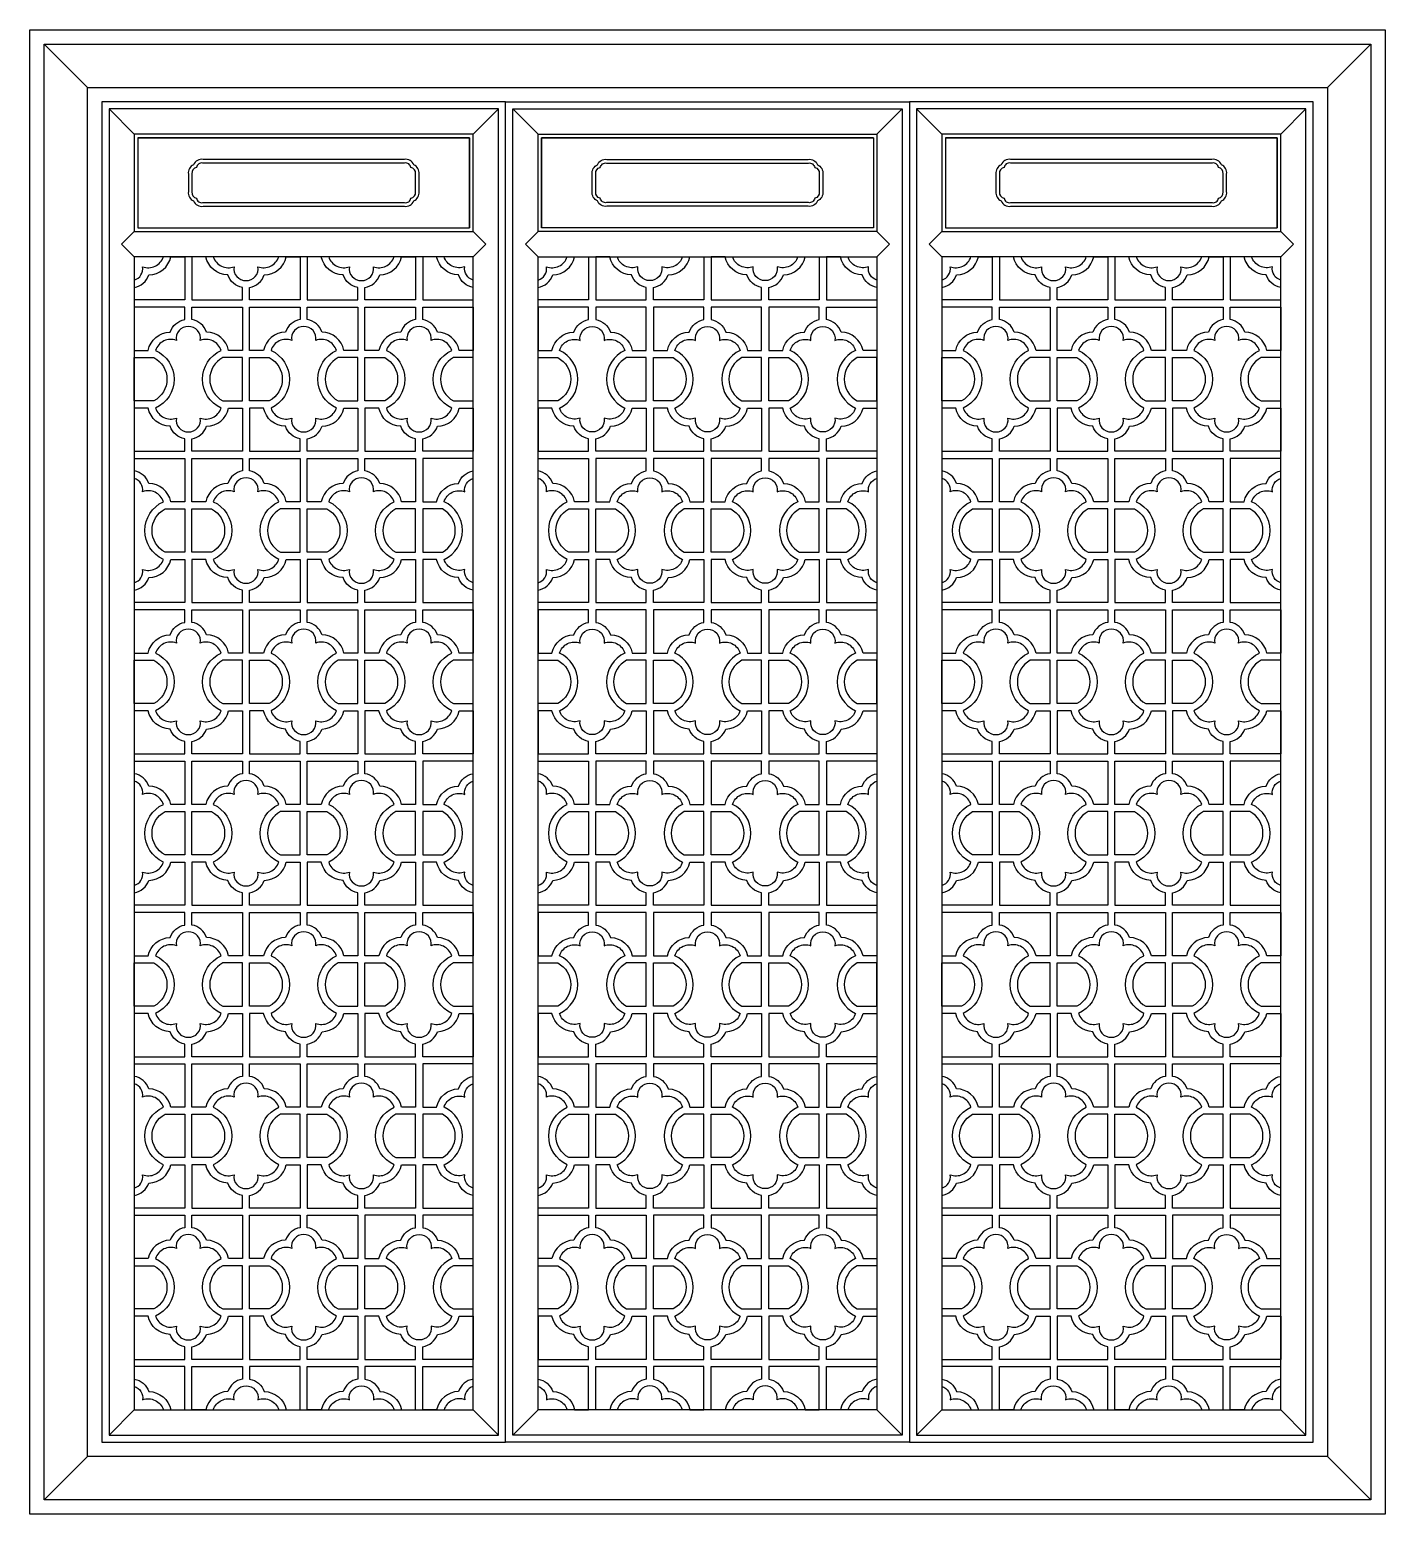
# Model space of a CAD drawing. Header units: metres. Extents: x 1060 to 2940, y 956 to 3016.
import ezdxf

# ---------------------------------------------------------------- set-up
doc = ezdxf.new("R2010")
doc.units = ezdxf.units.M
for name, color, linetype in [('3', 3, 'Continuous'), ('4', 4, 'Continuous'), ('7', 7, 'Continuous')]:
    doc.layers.add(name, color=color, linetype=linetype)

# ---------------------------------------------------------------- blocks, each defined once
blk = doc.blocks.new('窗-038')
at = {"layer": '3'}
for p, q in [((20, 2040), (80, 1980)), ((1860, 2040), (1800, 1980)), ((110, 1950), (145, 1915)), ((615, 1915), (650, 1950)), ((705, 1915), (670, 1950)), ((1210, 1950), (1175, 1915)), ((1230, 1950), (1265, 1915)), ((1735, 1915), (1770, 1950)), ((150, 1910), (150, 1785)), ((610, 1910), (610, 1785)), ((710, 1910), (710, 1785)), ((1170, 1910), (1170, 1785)), ((1270, 1910), (1270, 1785)), ((1730, 1910), (1730, 1785)), ((145, 1780), (127.5, 1762.5)), ((615, 1780), (632.5, 1762.5)), ((705, 1780), (687.5, 1762.5)), ((1175, 1780), (1192.5, 1762.5)), ((1265, 1780), (1247.5, 1762.5)), ((1735, 1780), (1752.5, 1762.5)), ((127.5, 1762.5), (145, 1745)), ((615, 1745), (632.5, 1762.5)), ((705, 1745), (687.5, 1762.5)), ((1192.5, 1762.5), (1175, 1745)), ((1247.5, 1762.5), (1265, 1745)), ((1735, 1745), (1752.5, 1762.5)), ((145, 145), (110, 110)), ((615, 145), (650, 110)), ((705, 145), (670, 110)), ((1175, 145), (1210, 110)), ((1265, 145), (1230, 110)), ((1735, 145), (1770, 110)), ((80, 80), (20, 20)), ((1800, 80), (1860, 20))]:
    blk.add_line(p, q, dxfattribs=at)
for points in [[(20, 2040), (1860, 2040), (1860, 20), (20, 20)], [(80, 1980), (1800, 1980), (1800, 80), (80, 80)]]:
    blk.add_lwpolyline(points, close=True, dxfattribs=at)
for points in [[(150, 1910), (150, 1785), (610, 1785), (610, 1910), (150, 1910), (610, 1910)], [(1170, 1910), (1170, 1785), (710, 1785), (710, 1910), (1170, 1910), (710, 1910)], [(1270, 1910), (1270, 1785), (1730, 1785), (1730, 1910), (1270, 1910), (1730, 1910)]]:
    blk.add_lwpolyline(points, dxfattribs=at)
for points in [[(240.38, 1815), (519.62, 1815, 0.34), (532.72, 1822.36, 0.32), (540, 1835.28), (540, 1859.72, 0.32), (532.72, 1872.64, 0.34), (519.62, 1880), (240.38, 1880, 0.34), (227.28, 1872.64, 0.32), (220, 1859.72), (220, 1835.28, 0.32), (227.28, 1822.36, 0.34)], [(240, 1820), (520, 1820, 0.42), (528.68, 1826.25, 0.4), (535, 1835), (535, 1860, 0.4), (528.68, 1868.75, 0.42), (520, 1875), (240, 1875, 0.42), (231.32, 1868.75, 0.4), (225, 1860), (225, 1835, 0.4), (231.32, 1826.25, 0.42)], [(1079.62, 1815), (800.38, 1815, -0.34), (787.28, 1822.36, -0.32), (780, 1835.28), (780, 1859.72, -0.32), (787.28, 1872.64, -0.34), (800.38, 1880), (1079.62, 1880, -0.34), (1092.72, 1872.64, -0.32), (1100, 1859.72), (1100, 1835.28, -0.32), (1092.72, 1822.36, -0.34)], [(1080, 1820), (800, 1820, -0.42), (791.32, 1826.25, -0.4), (785, 1835), (785, 1860, -0.4), (791.32, 1868.75, -0.42), (800, 1875), (1080, 1875, -0.42), (1088.68, 1868.75, -0.4), (1095, 1860), (1095, 1835, -0.4), (1088.68, 1826.25, -0.42)], [(1360.38, 1815), (1639.62, 1815, 0.34), (1652.72, 1822.36, 0.32), (1660, 1835.28), (1660, 1859.72, 0.32), (1652.72, 1872.64, 0.34), (1639.62, 1880), (1360.38, 1880, 0.34), (1347.28, 1872.64, 0.32), (1340, 1859.72), (1340, 1835.28, 0.32), (1347.28, 1822.36, 0.34)], [(1360, 1820), (1640, 1820, 0.42), (1648.68, 1826.25, 0.4), (1655, 1835), (1655, 1860, 0.4), (1648.68, 1868.75, 0.42), (1640, 1875), (1360, 1875, 0.42), (1351.32, 1868.75, 0.4), (1345, 1860), (1345, 1835, 0.4), (1351.32, 1826.25, 0.42)], [(295, 1685), (295, 1702.33, -0.27), (274.61, 1719.66, -0.35), (244.32, 1745), (225, 1745), (225, 1685)], [(305, 1685), (305, 1702.33, 0.27), (325.38, 1719.66, 0.35), (355.68, 1745), (375, 1745), (375, 1685)], [(455, 1685), (455, 1702.33, -0.27), (434.61, 1719.66, -0.35), (404.32, 1745), (385, 1745), (385, 1685)], [(465, 1685), (465, 1702.33, 0.27), (485.38, 1719.66, 0.35), (515.68, 1745), (535, 1745), (535, 1685)], [(855, 1685), (855, 1702.33, -0.27), (834.61, 1719.66, -0.35), (804.32, 1745), (785, 1745), (785, 1685)], [(865, 1685), (865, 1702.33, 0.27), (885.38, 1719.66, 0.35), (915.68, 1745), (935, 1745), (935, 1685)], [(1015, 1685), (1015, 1702.33, -0.27), (994.61, 1719.66, -0.35), (964.32, 1745), (945, 1745), (945, 1685)], [(1025, 1685), (1025, 1702.33, 0.27), (1045.38, 1719.66, 0.35), (1075.68, 1745), (1095, 1745), (1095, 1685)], [(1415, 1685), (1415, 1702.33, -0.27), (1394.61, 1719.66, -0.35), (1364.32, 1745), (1345, 1745), (1345, 1685)], [(1425, 1685), (1425, 1702.33, 0.27), (1445.38, 1719.66, 0.35), (1475.68, 1745), (1495, 1745), (1495, 1685)], [(1575, 1685), (1575, 1702.33, -0.27), (1554.61, 1719.66, -0.35), (1524.32, 1745), (1505, 1745), (1505, 1685)], [(1585, 1685), (1585, 1702.33, 0.27), (1605.38, 1719.66, 0.35), (1635.68, 1745), (1655, 1745), (1655, 1685)], [(215, 1675), (145, 1675), (145, 1615), (164.32, 1615, -0.35), (194.61, 1640.34, -0.27), (215, 1657.67)], [(225, 1675), (295, 1675), (295, 1615), (275.68, 1615, 0.35), (245.38, 1640.34, 0.27), (225, 1657.67)], [(305, 1675), (375, 1675), (375, 1657.67, 0.27), (354.61, 1640.34, 0.35), (324.32, 1615), (305, 1615)], [(385, 1675), (455, 1675), (455, 1615), (435.68, 1615, 0.35), (405.38, 1640.34, 0.27), (385, 1657.67)], [(465, 1675), (535, 1675), (535, 1657.67, 0.27), (514.61, 1640.34, 0.35), (484.32, 1615), (465, 1615)], [(545, 1675), (615, 1675), (615, 1615), (595.68, 1615, 0.35), (565.38, 1640.34, 0.27), (545, 1657.67)], [(775, 1675), (705, 1675), (705, 1615), (724.32, 1615, -0.35), (754.61, 1640.34, -0.27), (775, 1657.67)], [(855, 1675), (785, 1675), (785, 1657.67, -0.27), (805.38, 1640.34, -0.35), (835.68, 1615), (855, 1615)], [(935, 1675), (865, 1675), (865, 1615), (884.32, 1615, -0.35), (914.61, 1640.34, -0.27), (935, 1657.67)], [(1015, 1675), (945, 1675), (945, 1657.67, -0.27), (965.38, 1640.34, -0.35), (995.68, 1615), (1015, 1615)], [(1095, 1675), (1025, 1675), (1025, 1615), (1044.32, 1615, -0.35), (1074.61, 1640.34, -0.27), (1095, 1657.67)], [(1105, 1675), (1175, 1675), (1175, 1615), (1155.68, 1615, 0.35), (1125.38, 1640.34, 0.27), (1105, 1657.67)], [(1335, 1675), (1265, 1675), (1265, 1615), (1284.32, 1615, -0.35), (1314.61, 1640.34, -0.27), (1335, 1657.67)], [(1345, 1675), (1415, 1675), (1415, 1615), (1395.68, 1615, 0.35), (1365.38, 1640.34, 0.27), (1345, 1657.67)], [(1425, 1675), (1495, 1675), (1495, 1657.67, 0.27), (1474.61, 1640.34, 0.35), (1444.32, 1615), (1425, 1615)], [(1505, 1675), (1575, 1675), (1575, 1615), (1555.68, 1615, 0.35), (1525.38, 1640.34, 0.27), (1505, 1657.67)], [(1585, 1675), (1655, 1675), (1655, 1657.67, 0.27), (1634.61, 1640.34, 0.35), (1604.32, 1615), (1585, 1615)], [(1665, 1675), (1735, 1675), (1735, 1615), (1715.68, 1615, 0.35), (1685.38, 1640.34, 0.27), (1665, 1657.67)], [(220, 1648.05, 0.48), (203.41, 1628.92, 0.43), (174.65, 1615, -0.64), (174.65, 1535, 0.43), (203.41, 1521.08, 0.48), (220, 1501.95, 0.48), (236.59, 1521.08, 0.43), (265.35, 1535, -0.64), (265.35, 1615, 0.43), (236.59, 1628.92, 0.48)], [(380, 1648.05, 0.48), (363.41, 1628.92, 0.43), (334.65, 1615, -0.64), (334.65, 1535, 0.43), (363.41, 1521.08, 0.48), (380, 1501.95, 0.48), (396.59, 1521.08, 0.43), (425.35, 1535, -0.64), (425.35, 1615, 0.43), (396.59, 1628.92, 0.48)], [(540, 1648.05, 0.48), (523.41, 1628.92, 0.43), (494.65, 1615, -0.64), (494.65, 1535, 0.43), (523.41, 1521.08, 0.48), (540, 1501.95, 0.48), (556.59, 1521.08, 0.43), (585.35, 1535, -0.64), (585.35, 1615, 0.43), (556.59, 1628.92, 0.48)], [(780, 1648.05, -0.48), (796.59, 1628.92, -0.43), (825.35, 1615, 0.64), (825.35, 1535, -0.43), (796.59, 1521.08, -0.48), (780, 1501.95, -0.48), (763.41, 1521.08, -0.43), (734.65, 1535, 0.64), (734.65, 1615, -0.43), (763.41, 1628.92, -0.48)], [(940, 1648.05, -0.48), (956.59, 1628.92, -0.43), (985.35, 1615, 0.64), (985.35, 1535, -0.43), (956.59, 1521.08, -0.48), (940, 1501.95, -0.48), (923.41, 1521.08, -0.43), (894.65, 1535, 0.64), (894.65, 1615, -0.43), (923.41, 1628.92, -0.48)], [(1100, 1648.05, -0.48), (1116.59, 1628.92, -0.43), (1145.35, 1615, 0.64), (1145.35, 1535, -0.43), (1116.59, 1521.08, -0.48), (1100, 1501.95, -0.48), (1083.41, 1521.08, -0.43), (1054.65, 1535, 0.64), (1054.65, 1615, -0.43), (1083.41, 1628.92, -0.48)], [(1340, 1648.05, 0.48), (1323.41, 1628.92, 0.43), (1294.65, 1615, -0.64), (1294.65, 1535, 0.43), (1323.41, 1521.08, 0.48), (1340, 1501.95, 0.48), (1356.59, 1521.08, 0.43), (1385.35, 1535, -0.64), (1385.35, 1615, 0.43), (1356.59, 1628.92, 0.48)], [(1500, 1648.05, 0.48), (1483.41, 1628.92, 0.43), (1454.65, 1615, -0.64), (1454.65, 1535, 0.43), (1483.41, 1521.08, 0.48), (1500, 1501.95, 0.48), (1516.59, 1521.08, 0.43), (1545.35, 1535, -0.64), (1545.35, 1615, 0.43), (1516.59, 1628.92, 0.48)], [(1660, 1648.05, 0.48), (1643.41, 1628.92, 0.43), (1614.65, 1615, -0.64), (1614.65, 1535, 0.43), (1643.41, 1521.08, 0.48), (1660, 1501.95, 0.48), (1676.59, 1521.08, 0.43), (1705.35, 1535, -0.64), (1705.35, 1615, 0.43), (1676.59, 1628.92, 0.48)], [(145, 1605), (172.28, 1605, -0.6), (172.28, 1545), (145, 1545)], [(295, 1605), (267.71, 1605, 0.6), (267.71, 1545), (295, 1545)], [(305, 1605), (332.28, 1605, -0.6), (332.28, 1545), (305, 1545)], [(455, 1605), (427.71, 1605, 0.6), (427.71, 1545), (455, 1545)], [(465, 1605), (492.28, 1605, -0.6), (492.28, 1545), (465, 1545)], [(615, 1605), (587.71, 1605, 0.6), (587.71, 1545), (615, 1545)], [(705, 1605), (732.28, 1605, -0.6), (732.28, 1545), (705, 1545)], [(855, 1605), (827.71, 1605, 0.6), (827.71, 1545), (855, 1545)], [(865, 1605), (892.28, 1605, -0.6), (892.28, 1545), (865, 1545)], [(1015, 1605), (987.71, 1605, 0.6), (987.71, 1545), (1015, 1545)], [(1025, 1605), (1052.28, 1605, -0.6), (1052.28, 1545), (1025, 1545)], [(1175, 1605), (1147.71, 1605, 0.6), (1147.71, 1545), (1175, 1545)], [(1265, 1605), (1292.28, 1605, -0.6), (1292.28, 1545), (1265, 1545)], [(1415, 1605), (1387.71, 1605, 0.6), (1387.71, 1545), (1415, 1545)], [(1425, 1605), (1452.28, 1605, -0.6), (1452.28, 1545), (1425, 1545)], [(1575, 1605), (1547.71, 1605, 0.6), (1547.71, 1545), (1575, 1545)], [(1585, 1605), (1612.28, 1605, -0.6), (1612.28, 1545), (1585, 1545)], [(1735, 1605), (1707.71, 1605, 0.6), (1707.71, 1545), (1735, 1545)], [(215, 1475), (215, 1492.33, -0.27), (194.61, 1509.66, -0.35), (164.32, 1535), (145, 1535), (145, 1475)], [(225, 1475), (225, 1492.33, 0.27), (245.38, 1509.66, 0.35), (275.68, 1535), (295, 1535), (295, 1475)], [(375, 1475), (375, 1492.33, -0.27), (354.61, 1509.66, -0.35), (324.32, 1535), (305, 1535), (305, 1475)], [(385, 1475), (385, 1492.33, 0.27), (405.38, 1509.66, 0.35), (435.68, 1535), (455, 1535), (455, 1475)], [(535, 1475), (535, 1492.33, -0.27), (514.61, 1509.66, -0.35), (484.32, 1535), (465, 1535), (465, 1475)], [(545, 1475), (545, 1492.33, 0.27), (565.38, 1509.66, 0.35), (595.68, 1535), (615, 1535), (615, 1475)], [(775, 1475), (775, 1492.33, -0.27), (754.61, 1509.66, -0.35), (724.32, 1535), (705, 1535), (705, 1475)], [(785, 1475), (785, 1492.33, 0.27), (805.38, 1509.66, 0.35), (835.68, 1535), (855, 1535), (855, 1475)], [(935, 1475), (935, 1492.33, -0.27), (914.61, 1509.66, -0.35), (884.32, 1535), (865, 1535), (865, 1475)], [(945, 1475), (945, 1492.33, 0.27), (965.38, 1509.66, 0.35), (995.68, 1535), (1015, 1535), (1015, 1475)], [(1095, 1475), (1095, 1492.33, -0.27), (1074.61, 1509.66, -0.35), (1044.32, 1535), (1025, 1535), (1025, 1475)], [(1105, 1475), (1105, 1492.33, 0.27), (1125.38, 1509.66, 0.35), (1155.68, 1535), (1175, 1535), (1175, 1475)], [(1335, 1475), (1335, 1492.33, -0.27), (1314.61, 1509.66, -0.35), (1284.32, 1535), (1265, 1535), (1265, 1475)], [(1345, 1475), (1345, 1492.33, 0.27), (1365.38, 1509.66, 0.35), (1395.68, 1535), (1415, 1535), (1415, 1475)], [(1495, 1475), (1495, 1492.33, -0.27), (1474.61, 1509.66, -0.35), (1444.32, 1535), (1425, 1535), (1425, 1475)], [(1505, 1475), (1505, 1492.33, 0.27), (1525.38, 1509.66, 0.35), (1555.68, 1535), (1575, 1535), (1575, 1475)], [(1655, 1475), (1655, 1492.33, -0.27), (1634.61, 1509.66, -0.35), (1604.32, 1535), (1585, 1535), (1585, 1475)], [(1665, 1475), (1665, 1492.33, 0.27), (1685.38, 1509.66, 0.35), (1715.68, 1535), (1735, 1535), (1735, 1475)], [(225, 1465), (295, 1465), (295, 1447.67, 0.27), (274.61, 1430.34, 0.35), (244.32, 1405), (225, 1405)], [(305, 1465), (375, 1465), (375, 1405), (355.68, 1405, 0.35), (325.38, 1430.34, 0.27), (305, 1447.67)], [(385, 1465), (455, 1465), (455, 1447.67, 0.27), (434.61, 1430.34, 0.35), (404.32, 1405), (385, 1405)], [(465, 1465), (535, 1465), (535, 1405), (515.68, 1405, 0.35), (485.38, 1430.34, 0.27), (465, 1447.67)], [(855, 1465), (785, 1465), (785, 1405), (804.32, 1405, -0.35), (834.61, 1430.34, -0.27), (855, 1447.67)], [(935, 1465), (865, 1465), (865, 1447.67, -0.27), (885.38, 1430.34, -0.35), (915.68, 1405), (935, 1405)], [(1015, 1465), (945, 1465), (945, 1405), (964.32, 1405, -0.35), (994.61, 1430.34, -0.27), (1015, 1447.67)], [(1095, 1465), (1025, 1465), (1025, 1447.67, -0.27), (1045.38, 1430.34, -0.35), (1075.68, 1405), (1095, 1405)], [(1345, 1465), (1415, 1465), (1415, 1447.67, 0.27), (1394.61, 1430.34, 0.35), (1364.32, 1405), (1345, 1405)], [(1425, 1465), (1495, 1465), (1495, 1405), (1475.68, 1405, 0.35), (1445.38, 1430.34, 0.27), (1425, 1447.67)], [(1505, 1465), (1575, 1465), (1575, 1447.67, 0.27), (1554.61, 1430.34, 0.35), (1524.32, 1405), (1505, 1405)], [(1585, 1465), (1655, 1465), (1655, 1405), (1635.68, 1405, 0.35), (1605.38, 1430.34, 0.27), (1585, 1447.67)], [(300, 1438.05, 0.48), (283.41, 1418.92, 0.43), (254.65, 1405, -0.64), (254.65, 1325, 0.43), (283.41, 1311.08, 0.48), (300, 1291.95, 0.48), (316.59, 1311.08, 0.43), (345.35, 1325, -0.64), (345.35, 1405, 0.43), (316.59, 1418.92, 0.48)], [(460, 1438.05, 0.48), (443.41, 1418.92, 0.43), (414.65, 1405, -0.64), (414.65, 1325, 0.43), (443.41, 1311.08, 0.48), (460, 1291.95, 0.48), (476.59, 1311.08, 0.43), (505.35, 1325, -0.64), (505.35, 1405, 0.43), (476.59, 1418.92, 0.48)], [(860, 1438.05, -0.48), (876.59, 1418.92, -0.43), (905.35, 1405, 0.64), (905.35, 1325, -0.43), (876.59, 1311.08, -0.48), (860, 1291.95, -0.48), (843.41, 1311.08, -0.43), (814.65, 1325, 0.64), (814.65, 1405, -0.43), (843.41, 1418.92, -0.48)], [(1020, 1438.05, -0.48), (1036.59, 1418.92, -0.43), (1065.35, 1405, 0.64), (1065.35, 1325, -0.43), (1036.59, 1311.08, -0.48), (1020, 1291.95, -0.48), (1003.41, 1311.08, -0.43), (974.65, 1325, 0.64), (974.65, 1405, -0.43), (1003.41, 1418.92, -0.48)], [(1420, 1438.05, 0.48), (1403.41, 1418.92, 0.43), (1374.65, 1405, -0.64), (1374.65, 1325, 0.43), (1403.41, 1311.08, 0.48), (1420, 1291.95, 0.48), (1436.59, 1311.08, 0.43), (1465.35, 1325, -0.64), (1465.35, 1405, 0.43), (1436.59, 1418.92, 0.48)], [(1580, 1438.05, 0.48), (1563.41, 1418.92, 0.43), (1534.65, 1405, -0.64), (1534.65, 1325, 0.43), (1563.41, 1311.08, 0.48), (1580, 1291.95, 0.48), (1596.59, 1311.08, 0.43), (1625.35, 1325, -0.64), (1625.35, 1405, 0.43), (1596.59, 1418.92, 0.48)], [(187.71, 1335, -0.6), (187.71, 1395), (215, 1395), (215, 1335)], [(225, 1395), (252.28, 1395, -0.6), (252.28, 1335), (225, 1335)], [(375, 1395), (347.71, 1395, 0.6), (347.71, 1335), (375, 1335)], [(385, 1395), (412.28, 1395, -0.6), (412.28, 1335), (385, 1335)], [(535, 1395), (507.71, 1395, 0.6), (507.71, 1335), (535, 1335)], [(572.28, 1335, 0.6), (572.28, 1395), (545, 1395), (545, 1335)], [(747.71, 1335, -0.6), (747.71, 1395), (775, 1395), (775, 1335)], [(785, 1395), (812.28, 1395, -0.6), (812.28, 1335), (785, 1335)], [(935, 1395), (907.71, 1395, 0.6), (907.71, 1335), (935, 1335)], [(945, 1395), (972.28, 1395, -0.6), (972.28, 1335), (945, 1335)], [(1095, 1395), (1067.71, 1395, 0.6), (1067.71, 1335), (1095, 1335)], [(1132.28, 1335, 0.6), (1132.28, 1395), (1105, 1395), (1105, 1335)], [(1307.71, 1335, -0.6), (1307.71, 1395), (1335, 1395), (1335, 1335)], [(1345, 1395), (1372.28, 1395, -0.6), (1372.28, 1335), (1345, 1335)], [(1495, 1395), (1467.71, 1395, 0.6), (1467.71, 1335), (1495, 1335)], [(1505, 1395), (1532.28, 1395, -0.6), (1532.28, 1335), (1505, 1335)], [(1655, 1395), (1627.71, 1395, 0.6), (1627.71, 1335), (1655, 1335)], [(1692.28, 1335, 0.6), (1692.28, 1395), (1665, 1395), (1665, 1335)], [(295, 1265), (295, 1282.33, -0.27), (274.61, 1299.66, -0.35), (244.32, 1325), (225, 1325), (225, 1265)], [(305, 1265), (305, 1282.33, 0.27), (325.38, 1299.66, 0.35), (355.68, 1325), (375, 1325), (375, 1265)], [(455, 1265), (455, 1282.33, -0.27), (434.61, 1299.66, -0.35), (404.32, 1325), (385, 1325), (385, 1265)], [(465, 1265), (465, 1282.33, 0.27), (485.38, 1299.66, 0.35), (515.68, 1325), (535, 1325), (535, 1265)], [(855, 1265), (855, 1282.33, -0.27), (834.61, 1299.66, -0.35), (804.32, 1325), (785, 1325), (785, 1265)], [(865, 1265), (865, 1282.33, 0.27), (885.38, 1299.66, 0.35), (915.68, 1325), (935, 1325), (935, 1265)], [(1015, 1265), (1015, 1282.33, -0.27), (994.61, 1299.66, -0.35), (964.32, 1325), (945, 1325), (945, 1265)], [(1025, 1265), (1025, 1282.33, 0.27), (1045.38, 1299.66, 0.35), (1075.68, 1325), (1095, 1325), (1095, 1265)], [(1415, 1265), (1415, 1282.33, -0.27), (1394.61, 1299.66, -0.35), (1364.32, 1325), (1345, 1325), (1345, 1265)], [(1425, 1265), (1425, 1282.33, 0.27), (1445.38, 1299.66, 0.35), (1475.68, 1325), (1495, 1325), (1495, 1265)], [(1575, 1265), (1575, 1282.33, -0.27), (1554.61, 1299.66, -0.35), (1524.32, 1325), (1505, 1325), (1505, 1265)], [(1585, 1265), (1585, 1282.33, 0.27), (1605.38, 1299.66, 0.35), (1635.68, 1325), (1655, 1325), (1655, 1265)], [(215, 1255), (145, 1255), (145, 1195), (164.32, 1195, -0.35), (194.61, 1220.34, -0.27), (215, 1237.67)], [(225, 1255), (295, 1255), (295, 1195), (275.68, 1195, 0.35), (245.38, 1220.34, 0.27), (225, 1237.67)], [(305, 1255), (375, 1255), (375, 1237.67, 0.27), (354.61, 1220.34, 0.35), (324.32, 1195), (305, 1195)], [(385, 1255), (455, 1255), (455, 1195), (435.68, 1195, 0.35), (405.38, 1220.34, 0.27), (385, 1237.67)], [(465, 1255), (535, 1255), (535, 1237.67, 0.27), (514.61, 1220.34, 0.35), (484.32, 1195), (465, 1195)], [(545, 1255), (615, 1255), (615, 1195), (595.68, 1195, 0.35), (565.38, 1220.34, 0.27), (545, 1237.67)], [(775, 1255), (705, 1255), (705, 1195), (724.32, 1195, -0.35), (754.61, 1220.34, -0.27), (775, 1237.67)], [(855, 1255), (785, 1255), (785, 1237.67, -0.27), (805.38, 1220.34, -0.35), (835.68, 1195), (855, 1195)], [(935, 1255), (865, 1255), (865, 1195), (884.32, 1195, -0.35), (914.61, 1220.34, -0.27), (935, 1237.67)], [(1015, 1255), (945, 1255), (945, 1237.67, -0.27), (965.38, 1220.34, -0.35), (995.68, 1195), (1015, 1195)], [(1095, 1255), (1025, 1255), (1025, 1195), (1044.32, 1195, -0.35), (1074.61, 1220.34, -0.27), (1095, 1237.67)], [(1105, 1255), (1175, 1255), (1175, 1195), (1155.68, 1195, 0.35), (1125.38, 1220.34, 0.27), (1105, 1237.67)], [(1335, 1255), (1265, 1255), (1265, 1195), (1284.32, 1195, -0.35), (1314.61, 1220.34, -0.27), (1335, 1237.67)], [(1345, 1255), (1415, 1255), (1415, 1195), (1395.68, 1195, 0.35), (1365.38, 1220.34, 0.27), (1345, 1237.67)], [(1425, 1255), (1495, 1255), (1495, 1237.67, 0.27), (1474.61, 1220.34, 0.35), (1444.32, 1195), (1425, 1195)], [(1505, 1255), (1575, 1255), (1575, 1195), (1555.68, 1195, 0.35), (1525.38, 1220.34, 0.27), (1505, 1237.67)], [(1585, 1255), (1655, 1255), (1655, 1237.67, 0.27), (1634.61, 1220.34, 0.35), (1604.32, 1195), (1585, 1195)], [(1665, 1255), (1735, 1255), (1735, 1195), (1715.68, 1195, 0.35), (1685.38, 1220.34, 0.27), (1665, 1237.67)], [(220, 1228.05, 0.48), (203.41, 1208.92, 0.43), (174.65, 1195, -0.64), (174.65, 1115, 0.43), (203.41, 1101.08, 0.48), (220, 1081.95, 0.48), (236.59, 1101.08, 0.43), (265.35, 1115, -0.64), (265.35, 1195, 0.43), (236.59, 1208.92, 0.48)], [(380, 1228.05, 0.48), (363.41, 1208.92, 0.43), (334.65, 1195, -0.64), (334.65, 1115, 0.43), (363.41, 1101.08, 0.48), (380, 1081.95, 0.48), (396.59, 1101.08, 0.43), (425.35, 1115, -0.64), (425.35, 1195, 0.43), (396.59, 1208.92, 0.48)], [(540, 1228.05, 0.48), (523.41, 1208.92, 0.43), (494.65, 1195, -0.64), (494.65, 1115, 0.43), (523.41, 1101.08, 0.48), (540, 1081.95, 0.48), (556.59, 1101.08, 0.43), (585.35, 1115, -0.64), (585.35, 1195, 0.43), (556.59, 1208.92, 0.48)], [(780, 1228.05, -0.48), (796.59, 1208.92, -0.43), (825.35, 1195, 0.64), (825.35, 1115, -0.43), (796.59, 1101.08, -0.48), (780, 1081.95, -0.48), (763.41, 1101.08, -0.43), (734.65, 1115, 0.64), (734.65, 1195, -0.43), (763.41, 1208.92, -0.48)], [(940, 1228.05, -0.48), (956.59, 1208.92, -0.43), (985.35, 1195, 0.64), (985.35, 1115, -0.43), (956.59, 1101.08, -0.48), (940, 1081.95, -0.48), (923.41, 1101.08, -0.43), (894.65, 1115, 0.64), (894.65, 1195, -0.43), (923.41, 1208.92, -0.48)], [(1100, 1228.05, -0.48), (1116.59, 1208.92, -0.43), (1145.35, 1195, 0.64), (1145.35, 1115, -0.43), (1116.59, 1101.08, -0.48), (1100, 1081.95, -0.48), (1083.41, 1101.08, -0.43), (1054.65, 1115, 0.64), (1054.65, 1195, -0.43), (1083.41, 1208.92, -0.48)], [(1340, 1228.05, 0.48), (1323.41, 1208.92, 0.43), (1294.65, 1195, -0.64), (1294.65, 1115, 0.43), (1323.41, 1101.08, 0.48), (1340, 1081.95, 0.48), (1356.59, 1101.08, 0.43), (1385.35, 1115, -0.64), (1385.35, 1195, 0.43), (1356.59, 1208.92, 0.48)], [(1500, 1228.05, 0.48), (1483.41, 1208.92, 0.43), (1454.65, 1195, -0.64), (1454.65, 1115, 0.43), (1483.41, 1101.08, 0.48), (1500, 1081.95, 0.48), (1516.59, 1101.08, 0.43), (1545.35, 1115, -0.64), (1545.35, 1195, 0.43), (1516.59, 1208.92, 0.48)], [(1660, 1228.05, 0.48), (1643.41, 1208.92, 0.43), (1614.65, 1195, -0.64), (1614.65, 1115, 0.43), (1643.41, 1101.08, 0.48), (1660, 1081.95, 0.48), (1676.59, 1101.08, 0.43), (1705.35, 1115, -0.64), (1705.35, 1195, 0.43), (1676.59, 1208.92, 0.48)], [(145, 1185), (172.28, 1185, -0.6), (172.28, 1125), (145, 1125)], [(295, 1185), (267.71, 1185, 0.6), (267.71, 1125), (295, 1125)], [(305, 1185), (332.28, 1185, -0.6), (332.28, 1125), (305, 1125)], [(455, 1185), (427.71, 1185, 0.6), (427.71, 1125), (455, 1125)], [(465, 1185), (492.28, 1185, -0.6), (492.28, 1125), (465, 1125)], [(615, 1185), (587.71, 1185, 0.6), (587.71, 1125), (615, 1125)], [(705, 1185), (732.28, 1185, -0.6), (732.28, 1125), (705, 1125)], [(855, 1185), (827.71, 1185, 0.6), (827.71, 1125), (855, 1125)], [(865, 1185), (892.28, 1185, -0.6), (892.28, 1125), (865, 1125)], [(1015, 1185), (987.71, 1185, 0.6), (987.71, 1125), (1015, 1125)], [(1025, 1185), (1052.28, 1185, -0.6), (1052.28, 1125), (1025, 1125)], [(1175, 1185), (1147.71, 1185, 0.6), (1147.71, 1125), (1175, 1125)], [(1265, 1185), (1292.28, 1185, -0.6), (1292.28, 1125), (1265, 1125)], [(1415, 1185), (1387.71, 1185, 0.6), (1387.71, 1125), (1415, 1125)], [(1425, 1185), (1452.28, 1185, -0.6), (1452.28, 1125), (1425, 1125)], [(1575, 1185), (1547.71, 1185, 0.6), (1547.71, 1125), (1575, 1125)], [(1585, 1185), (1612.28, 1185, -0.6), (1612.28, 1125), (1585, 1125)], [(1735, 1185), (1707.71, 1185, 0.6), (1707.71, 1125), (1735, 1125)], [(215, 1055), (215, 1072.33, -0.27), (194.61, 1089.66, -0.35), (164.32, 1115), (145, 1115), (145, 1055)], [(225, 1055), (225, 1072.33, 0.27), (245.38, 1089.66, 0.35), (275.68, 1115), (295, 1115), (295, 1055)], [(375, 1055), (375, 1072.33, -0.27), (354.61, 1089.66, -0.35), (324.32, 1115), (305, 1115), (305, 1055)], [(385, 1055), (385, 1072.33, 0.27), (405.38, 1089.66, 0.35), (435.68, 1115), (455, 1115), (455, 1055)], [(535, 1055), (535, 1072.33, -0.27), (514.61, 1089.66, -0.35), (484.32, 1115), (465, 1115), (465, 1055)], [(545, 1055), (545, 1072.33, 0.27), (565.38, 1089.66, 0.35), (595.68, 1115), (615, 1115), (615, 1055)], [(775, 1055), (775, 1072.33, -0.27), (754.61, 1089.66, -0.35), (724.32, 1115), (705, 1115), (705, 1055)], [(785, 1055), (785, 1072.33, 0.27), (805.38, 1089.66, 0.35), (835.68, 1115), (855, 1115), (855, 1055)], [(935, 1055), (935, 1072.33, -0.27), (914.61, 1089.66, -0.35), (884.32, 1115), (865, 1115), (865, 1055)], [(945, 1055), (945, 1072.33, 0.27), (965.38, 1089.66, 0.35), (995.68, 1115), (1015, 1115), (1015, 1055)], [(1095, 1055), (1095, 1072.33, -0.27), (1074.61, 1089.66, -0.35), (1044.32, 1115), (1025, 1115), (1025, 1055)], [(1105, 1055), (1105, 1072.33, 0.27), (1125.38, 1089.66, 0.35), (1155.68, 1115), (1175, 1115), (1175, 1055)], [(1335, 1055), (1335, 1072.33, -0.27), (1314.61, 1089.66, -0.35), (1284.32, 1115), (1265, 1115), (1265, 1055)], [(1345, 1055), (1345, 1072.33, 0.27), (1365.38, 1089.66, 0.35), (1395.68, 1115), (1415, 1115), (1415, 1055)], [(1495, 1055), (1495, 1072.33, -0.27), (1474.61, 1089.66, -0.35), (1444.32, 1115), (1425, 1115), (1425, 1055)], [(1505, 1055), (1505, 1072.33, 0.27), (1525.38, 1089.66, 0.35), (1555.68, 1115), (1575, 1115), (1575, 1055)], [(1655, 1055), (1655, 1072.33, -0.27), (1634.61, 1089.66, -0.35), (1604.32, 1115), (1585, 1115), (1585, 1055)], [(1665, 1055), (1665, 1072.33, 0.27), (1685.38, 1089.66, 0.35), (1715.68, 1115), (1735, 1115), (1735, 1055)], [(225, 1045), (295, 1045), (295, 1027.67, 0.27), (274.61, 1010.34, 0.35), (244.32, 985), (225, 985)], [(305, 1045), (375, 1045), (375, 985), (355.68, 985, 0.35), (325.38, 1010.34, 0.27), (305, 1027.67)], [(385, 1045), (455, 1045), (455, 1027.67, 0.27), (434.61, 1010.34, 0.35), (404.32, 985), (385, 985)], [(465, 1045), (535, 1045), (535, 985), (515.68, 985, 0.35), (485.38, 1010.34, 0.27), (465, 1027.67)], [(855, 1045), (785, 1045), (785, 985), (804.32, 985, -0.35), (834.61, 1010.34, -0.27), (855, 1027.67)], [(935, 1045), (865, 1045), (865, 1027.67, -0.27), (885.38, 1010.34, -0.35), (915.68, 985), (935, 985)], [(1015, 1045), (945, 1045), (945, 985), (964.32, 985, -0.35), (994.61, 1010.34, -0.27), (1015, 1027.67)], [(1095, 1045), (1025, 1045), (1025, 1027.67, -0.27), (1045.38, 1010.34, -0.35), (1075.68, 985), (1095, 985)], [(1345, 1045), (1415, 1045), (1415, 1027.67, 0.27), (1394.61, 1010.34, 0.35), (1364.32, 985), (1345, 985)], [(1425, 1045), (1495, 1045), (1495, 985), (1475.68, 985, 0.35), (1445.38, 1010.34, 0.27), (1425, 1027.67)], [(1505, 1045), (1575, 1045), (1575, 1027.67, 0.27), (1554.61, 1010.34, 0.35), (1524.32, 985), (1505, 985)], [(1585, 1045), (1655, 1045), (1655, 985), (1635.68, 985, 0.35), (1605.38, 1010.34, 0.27), (1585, 1027.67)], [(300, 1018.05, 0.48), (283.41, 998.92, 0.43), (254.65, 985, -0.64), (254.65, 905, 0.43), (283.41, 891.08, 0.48), (300, 871.95, 0.48), (316.59, 891.08, 0.43), (345.35, 905, -0.64), (345.35, 985, 0.43), (316.59, 998.92, 0.48)], [(460, 1018.05, 0.48), (443.41, 998.92, 0.43), (414.65, 985, -0.64), (414.65, 905, 0.43), (443.41, 891.08, 0.48), (460, 871.95, 0.48), (476.59, 891.08, 0.43), (505.35, 905, -0.64), (505.35, 985, 0.43), (476.59, 998.92, 0.48)], [(860, 1018.05, -0.48), (876.59, 998.92, -0.43), (905.35, 985, 0.64), (905.35, 905, -0.43), (876.59, 891.08, -0.48), (860, 871.95, -0.48), (843.41, 891.08, -0.43), (814.65, 905, 0.64), (814.65, 985, -0.43), (843.41, 998.92, -0.48)], [(1020, 1018.05, -0.48), (1036.59, 998.92, -0.43), (1065.35, 985, 0.64), (1065.35, 905, -0.43), (1036.59, 891.08, -0.48), (1020, 871.95, -0.48), (1003.41, 891.08, -0.43), (974.65, 905, 0.64), (974.65, 985, -0.43), (1003.41, 998.92, -0.48)], [(1420, 1018.05, 0.48), (1403.41, 998.92, 0.43), (1374.65, 985, -0.64), (1374.65, 905, 0.43), (1403.41, 891.08, 0.48), (1420, 871.95, 0.48), (1436.59, 891.08, 0.43), (1465.35, 905, -0.64), (1465.35, 985, 0.43), (1436.59, 998.92, 0.48)], [(1580, 1018.05, 0.48), (1563.41, 998.92, 0.43), (1534.65, 985, -0.64), (1534.65, 905, 0.43), (1563.41, 891.08, 0.48), (1580, 871.95, 0.48), (1596.59, 891.08, 0.43), (1625.35, 905, -0.64), (1625.35, 985, 0.43), (1596.59, 998.92, 0.48)], [(187.71, 915, -0.6), (187.71, 975), (215, 975), (215, 915)], [(225, 975), (252.28, 975, -0.6), (252.28, 915), (225, 915)], [(375, 975), (347.71, 975, 0.6), (347.71, 915), (375, 915)], [(385, 975), (412.28, 975, -0.6), (412.28, 915), (385, 915)], [(535, 975), (507.71, 975, 0.6), (507.71, 915), (535, 915)], [(572.28, 915, 0.6), (572.28, 975), (545, 975), (545, 915)], [(747.71, 915, -0.6), (747.71, 975), (775, 975), (775, 915)], [(785, 975), (812.28, 975, -0.6), (812.28, 915), (785, 915)], [(935, 975), (907.71, 975, 0.6), (907.71, 915), (935, 915)], [(945, 975), (972.28, 975, -0.6), (972.28, 915), (945, 915)], [(1095, 975), (1067.71, 975, 0.6), (1067.71, 915), (1095, 915)], [(1132.28, 915, 0.6), (1132.28, 975), (1105, 975), (1105, 915)], [(1307.71, 915, -0.6), (1307.71, 975), (1335, 975), (1335, 915)], [(1345, 975), (1372.28, 975, -0.6), (1372.28, 915), (1345, 915)], [(1495, 975), (1467.71, 975, 0.6), (1467.71, 915), (1495, 915)], [(1505, 975), (1532.28, 975, -0.6), (1532.28, 915), (1505, 915)], [(1655, 975), (1627.71, 975, 0.6), (1627.71, 915), (1655, 915)], [(1692.28, 915, 0.6), (1692.28, 975), (1665, 975), (1665, 915)], [(295, 845), (295, 862.33, -0.27), (274.61, 879.66, -0.35), (244.32, 905), (225, 905), (225, 845)], [(305, 845), (305, 862.33, 0.27), (325.38, 879.66, 0.35), (355.68, 905), (375, 905), (375, 845)], [(455, 845), (455, 862.33, -0.27), (434.61, 879.66, -0.35), (404.32, 905), (385, 905), (385, 845)], [(465, 845), (465, 862.33, 0.27), (485.38, 879.66, 0.35), (515.68, 905), (535, 905), (535, 845)], [(855, 845), (855, 862.33, -0.27), (834.61, 879.66, -0.35), (804.32, 905), (785, 905), (785, 845)], [(865, 845), (865, 862.33, 0.27), (885.38, 879.66, 0.35), (915.68, 905), (935, 905), (935, 845)], [(1015, 845), (1015, 862.33, -0.27), (994.61, 879.66, -0.35), (964.32, 905), (945, 905), (945, 845)], [(1025, 845), (1025, 862.33, 0.27), (1045.38, 879.66, 0.35), (1075.68, 905), (1095, 905), (1095, 845)], [(1415, 845), (1415, 862.33, -0.27), (1394.61, 879.66, -0.35), (1364.32, 905), (1345, 905), (1345, 845)], [(1425, 845), (1425, 862.33, 0.27), (1445.38, 879.66, 0.35), (1475.68, 905), (1495, 905), (1495, 845)], [(1575, 845), (1575, 862.33, -0.27), (1554.61, 879.66, -0.35), (1524.32, 905), (1505, 905), (1505, 845)], [(1585, 845), (1585, 862.33, 0.27), (1605.38, 879.66, 0.35), (1635.68, 905), (1655, 905), (1655, 845)], [(215, 835), (145, 835), (145, 775), (164.32, 775, -0.35), (194.61, 800.34, -0.27), (215, 817.67)], [(225, 835), (295, 835), (295, 775), (275.68, 775, 0.35), (245.38, 800.34, 0.27), (225, 817.67)], [(305, 835), (375, 835), (375, 817.67, 0.27), (354.61, 800.34, 0.35), (324.32, 775), (305, 775)], [(385, 835), (455, 835), (455, 775), (435.68, 775, 0.35), (405.38, 800.34, 0.27), (385, 817.67)], [(465, 835), (535, 835), (535, 817.67, 0.27), (514.61, 800.34, 0.35), (484.32, 775), (465, 775)], [(545, 835), (615, 835), (615, 775), (595.68, 775, 0.35), (565.38, 800.34, 0.27), (545, 817.67)], [(775, 835), (705, 835), (705, 775), (724.32, 775, -0.35), (754.61, 800.34, -0.27), (775, 817.67)], [(855, 835), (785, 835), (785, 817.67, -0.27), (805.38, 800.34, -0.35), (835.68, 775), (855, 775)], [(935, 835), (865, 835), (865, 775), (884.32, 775, -0.35), (914.61, 800.34, -0.27), (935, 817.67)], [(1015, 835), (945, 835), (945, 817.67, -0.27), (965.38, 800.34, -0.35), (995.68, 775), (1015, 775)], [(1095, 835), (1025, 835), (1025, 775), (1044.32, 775, -0.35), (1074.61, 800.34, -0.27), (1095, 817.67)], [(1105, 835), (1175, 835), (1175, 775), (1155.68, 775, 0.35), (1125.38, 800.34, 0.27), (1105, 817.67)], [(1335, 835), (1265, 835), (1265, 775), (1284.32, 775, -0.35), (1314.61, 800.34, -0.27), (1335, 817.67)], [(1345, 835), (1415, 835), (1415, 775), (1395.68, 775, 0.35), (1365.38, 800.34, 0.27), (1345, 817.67)], [(1425, 835), (1495, 835), (1495, 817.67, 0.27), (1474.61, 800.34, 0.35), (1444.32, 775), (1425, 775)], [(1505, 835), (1575, 835), (1575, 775), (1555.68, 775, 0.35), (1525.38, 800.34, 0.27), (1505, 817.67)], [(1585, 835), (1655, 835), (1655, 817.67, 0.27), (1634.61, 800.34, 0.35), (1604.32, 775), (1585, 775)], [(1665, 835), (1735, 835), (1735, 775), (1715.68, 775, 0.35), (1685.38, 800.34, 0.27), (1665, 817.67)], [(220, 808.05, 0.48), (203.41, 788.92, 0.43), (174.65, 775, -0.64), (174.65, 695, 0.43), (203.41, 681.08, 0.48), (220, 661.95, 0.48), (236.59, 681.08, 0.43), (265.35, 695, -0.64), (265.35, 775, 0.43), (236.59, 788.92, 0.48)], [(380, 808.05, 0.48), (363.41, 788.92, 0.43), (334.65, 775, -0.64), (334.65, 695, 0.43), (363.41, 681.08, 0.48), (380, 661.95, 0.48), (396.59, 681.08, 0.43), (425.35, 695, -0.64), (425.35, 775, 0.43), (396.59, 788.92, 0.48)], [(540, 808.05, 0.48), (523.41, 788.92, 0.43), (494.65, 775, -0.64), (494.65, 695, 0.43), (523.41, 681.08, 0.48), (540, 661.95, 0.48), (556.59, 681.08, 0.43), (585.35, 695, -0.64), (585.35, 775, 0.43), (556.59, 788.92, 0.48)], [(780, 808.05, -0.48), (796.59, 788.92, -0.43), (825.35, 775, 0.64), (825.35, 695, -0.43), (796.59, 681.08, -0.48), (780, 661.95, -0.48), (763.41, 681.08, -0.43), (734.65, 695, 0.64), (734.65, 775, -0.43), (763.41, 788.92, -0.48)], [(940, 808.05, -0.48), (956.59, 788.92, -0.43), (985.35, 775, 0.64), (985.35, 695, -0.43), (956.59, 681.08, -0.48), (940, 661.95, -0.48), (923.41, 681.08, -0.43), (894.65, 695, 0.64), (894.65, 775, -0.43), (923.41, 788.92, -0.48)], [(1100, 808.05, -0.48), (1116.59, 788.92, -0.43), (1145.35, 775, 0.64), (1145.35, 695, -0.43), (1116.59, 681.08, -0.48), (1100, 661.95, -0.48), (1083.41, 681.08, -0.43), (1054.65, 695, 0.64), (1054.65, 775, -0.43), (1083.41, 788.92, -0.48)], [(1340, 808.05, 0.48), (1323.41, 788.92, 0.43), (1294.65, 775, -0.64), (1294.65, 695, 0.43), (1323.41, 681.08, 0.48), (1340, 661.95, 0.48), (1356.59, 681.08, 0.43), (1385.35, 695, -0.64), (1385.35, 775, 0.43), (1356.59, 788.92, 0.48)], [(1500, 808.05, 0.48), (1483.41, 788.92, 0.43), (1454.65, 775, -0.64), (1454.65, 695, 0.43), (1483.41, 681.08, 0.48), (1500, 661.95, 0.48), (1516.59, 681.08, 0.43), (1545.35, 695, -0.64), (1545.35, 775, 0.43), (1516.59, 788.92, 0.48)], [(1660, 808.05, 0.48), (1643.41, 788.92, 0.43), (1614.65, 775, -0.64), (1614.65, 695, 0.43), (1643.41, 681.08, 0.48), (1660, 661.95, 0.48), (1676.59, 681.08, 0.43), (1705.35, 695, -0.64), (1705.35, 775, 0.43), (1676.59, 788.92, 0.48)], [(145, 765), (172.28, 765, -0.6), (172.28, 705), (145, 705)], [(295, 765), (267.71, 765, 0.6), (267.71, 705), (295, 705)], [(305, 765), (332.28, 765, -0.6), (332.28, 705), (305, 705)], [(455, 765), (427.71, 765, 0.6), (427.71, 705), (455, 705)], [(465, 765), (492.28, 765, -0.6), (492.28, 705), (465, 705)], [(615, 765), (587.71, 765, 0.6), (587.71, 705), (615, 705)], [(705, 765), (732.28, 765, -0.6), (732.28, 705), (705, 705)], [(855, 765), (827.71, 765, 0.6), (827.71, 705), (855, 705)], [(865, 765), (892.28, 765, -0.6), (892.28, 705), (865, 705)], [(1015, 765), (987.71, 765, 0.6), (987.71, 705), (1015, 705)], [(1025, 765), (1052.28, 765, -0.6), (1052.28, 705), (1025, 705)], [(1175, 765), (1147.71, 765, 0.6), (1147.71, 705), (1175, 705)], [(1265, 765), (1292.28, 765, -0.6), (1292.28, 705), (1265, 705)], [(1415, 765), (1387.71, 765, 0.6), (1387.71, 705), (1415, 705)], [(1425, 765), (1452.28, 765, -0.6), (1452.28, 705), (1425, 705)], [(1575, 765), (1547.71, 765, 0.6), (1547.71, 705), (1575, 705)], [(1585, 765), (1612.28, 765, -0.6), (1612.28, 705), (1585, 705)], [(1735, 765), (1707.71, 765, 0.6), (1707.71, 705), (1735, 705)], [(215, 635), (215, 652.33, -0.27), (194.61, 669.66, -0.35), (164.32, 695), (145, 695), (145, 635)], [(225, 635), (225, 652.33, 0.27), (245.38, 669.66, 0.35), (275.68, 695), (295, 695), (295, 635)], [(375, 635), (375, 652.33, -0.27), (354.61, 669.66, -0.35), (324.32, 695), (305, 695), (305, 635)], [(385, 635), (385, 652.33, 0.27), (405.38, 669.66, 0.35), (435.68, 695), (455, 695), (455, 635)], [(535, 635), (535, 652.33, -0.27), (514.61, 669.66, -0.35), (484.32, 695), (465, 695), (465, 635)], [(545, 635), (545, 652.33, 0.27), (565.38, 669.66, 0.35), (595.68, 695), (615, 695), (615, 635)], [(775, 635), (775, 652.33, -0.27), (754.61, 669.66, -0.35), (724.32, 695), (705, 695), (705, 635)], [(785, 635), (785, 652.33, 0.27), (805.38, 669.66, 0.35), (835.68, 695), (855, 695), (855, 635)], [(935, 635), (935, 652.33, -0.27), (914.61, 669.66, -0.35), (884.32, 695), (865, 695), (865, 635)], [(945, 635), (945, 652.33, 0.27), (965.38, 669.66, 0.35), (995.68, 695), (1015, 695), (1015, 635)], [(1095, 635), (1095, 652.33, -0.27), (1074.61, 669.66, -0.35), (1044.32, 695), (1025, 695), (1025, 635)], [(1105, 635), (1105, 652.33, 0.27), (1125.38, 669.66, 0.35), (1155.68, 695), (1175, 695), (1175, 635)], [(1335, 635), (1335, 652.33, -0.27), (1314.61, 669.66, -0.35), (1284.32, 695), (1265, 695), (1265, 635)], [(1345, 635), (1345, 652.33, 0.27), (1365.38, 669.66, 0.35), (1395.68, 695), (1415, 695), (1415, 635)], [(1495, 635), (1495, 652.33, -0.27), (1474.61, 669.66, -0.35), (1444.32, 695), (1425, 695), (1425, 635)], [(1505, 635), (1505, 652.33, 0.27), (1525.38, 669.66, 0.35), (1555.68, 695), (1575, 695), (1575, 635)], [(1655, 635), (1655, 652.33, -0.27), (1634.61, 669.66, -0.35), (1604.32, 695), (1585, 695), (1585, 635)], [(1665, 635), (1665, 652.33, 0.27), (1685.38, 669.66, 0.35), (1715.68, 695), (1735, 695), (1735, 635)], [(225, 625), (295, 625), (295, 607.67, 0.27), (274.61, 590.34, 0.35), (244.32, 565), (225, 565)], [(305, 625), (375, 625), (375, 565), (355.68, 565, 0.35), (325.38, 590.34, 0.27), (305, 607.67)], [(385, 625), (455, 625), (455, 607.67, 0.27), (434.61, 590.34, 0.35), (404.32, 565), (385, 565)], [(465, 625), (535, 625), (535, 565), (515.68, 565, 0.35), (485.38, 590.34, 0.27), (465, 607.67)], [(855, 625), (785, 625), (785, 565), (804.32, 565, -0.35), (834.61, 590.34, -0.27), (855, 607.67)], [(935, 625), (865, 625), (865, 607.67, -0.27), (885.38, 590.34, -0.35), (915.68, 565), (935, 565)], [(1015, 625), (945, 625), (945, 565), (964.32, 565, -0.35), (994.61, 590.34, -0.27), (1015, 607.67)], [(1095, 625), (1025, 625), (1025, 607.67, -0.27), (1045.38, 590.34, -0.35), (1075.68, 565), (1095, 565)], [(1345, 625), (1415, 625), (1415, 607.67, 0.27), (1394.61, 590.34, 0.35), (1364.32, 565), (1345, 565)], [(1425, 625), (1495, 625), (1495, 565), (1475.68, 565, 0.35), (1445.38, 590.34, 0.27), (1425, 607.67)], [(1505, 625), (1575, 625), (1575, 607.67, 0.27), (1554.61, 590.34, 0.35), (1524.32, 565), (1505, 565)], [(1585, 625), (1655, 625), (1655, 565), (1635.68, 565, 0.35), (1605.38, 590.34, 0.27), (1585, 607.67)], [(300, 598.05, 0.48), (283.41, 578.92, 0.43), (254.65, 565, -0.64), (254.65, 485, 0.43), (283.41, 471.08, 0.48), (300, 451.95, 0.48), (316.59, 471.08, 0.43), (345.35, 485, -0.64), (345.35, 565, 0.43), (316.59, 578.92, 0.48)], [(460, 598.05, 0.48), (443.41, 578.92, 0.43), (414.65, 565, -0.64), (414.65, 485, 0.43), (443.41, 471.08, 0.48), (460, 451.95, 0.48), (476.59, 471.08, 0.43), (505.35, 485, -0.64), (505.35, 565, 0.43), (476.59, 578.92, 0.48)], [(860, 598.05, -0.48), (876.59, 578.92, -0.43), (905.35, 565, 0.64), (905.35, 485, -0.43), (876.59, 471.08, -0.48), (860, 451.95, -0.48), (843.41, 471.08, -0.43), (814.65, 485, 0.64), (814.65, 565, -0.43), (843.41, 578.92, -0.48)], [(1020, 598.05, -0.48), (1036.59, 578.92, -0.43), (1065.35, 565, 0.64), (1065.35, 485, -0.43), (1036.59, 471.08, -0.48), (1020, 451.95, -0.48), (1003.41, 471.08, -0.43), (974.65, 485, 0.64), (974.65, 565, -0.43), (1003.41, 578.92, -0.48)], [(1420, 598.05, 0.48), (1403.41, 578.92, 0.43), (1374.65, 565, -0.64), (1374.65, 485, 0.43), (1403.41, 471.08, 0.48), (1420, 451.95, 0.48), (1436.59, 471.08, 0.43), (1465.35, 485, -0.64), (1465.35, 565, 0.43), (1436.59, 578.92, 0.48)], [(1580, 598.05, 0.48), (1563.41, 578.92, 0.43), (1534.65, 565, -0.64), (1534.65, 485, 0.43), (1563.41, 471.08, 0.48), (1580, 451.95, 0.48), (1596.59, 471.08, 0.43), (1625.35, 485, -0.64), (1625.35, 565, 0.43), (1596.59, 578.92, 0.48)], [(187.71, 495, -0.6), (187.71, 555), (215, 555), (215, 495)], [(225, 555), (252.28, 555, -0.6), (252.28, 495), (225, 495)], [(375, 555), (347.71, 555, 0.6), (347.71, 495), (375, 495)], [(385, 555), (412.28, 555, -0.6), (412.28, 495), (385, 495)], [(535, 555), (507.71, 555, 0.6), (507.71, 495), (535, 495)], [(572.28, 495, 0.6), (572.28, 555), (545, 555), (545, 495)], [(747.71, 495, -0.6), (747.71, 555), (775, 555), (775, 495)], [(785, 555), (812.28, 555, -0.6), (812.28, 495), (785, 495)], [(935, 555), (907.71, 555, 0.6), (907.71, 495), (935, 495)], [(945, 555), (972.28, 555, -0.6), (972.28, 495), (945, 495)], [(1095, 555), (1067.71, 555, 0.6), (1067.71, 495), (1095, 495)], [(1132.28, 495, 0.6), (1132.28, 555), (1105, 555), (1105, 495)], [(1307.71, 495, -0.6), (1307.71, 555), (1335, 555), (1335, 495)], [(1345, 555), (1372.28, 555, -0.6), (1372.28, 495), (1345, 495)], [(1495, 555), (1467.71, 555, 0.6), (1467.71, 495), (1495, 495)], [(1505, 555), (1532.28, 555, -0.6), (1532.28, 495), (1505, 495)], [(1655, 555), (1627.71, 555, 0.6), (1627.71, 495), (1655, 495)], [(1692.28, 495, 0.6), (1692.28, 555), (1665, 555), (1665, 495)], [(295, 425), (295, 442.33, -0.27), (274.61, 459.66, -0.35), (244.32, 485), (225, 485), (225, 425)], [(305, 425), (305, 442.33, 0.27), (325.38, 459.66, 0.35), (355.68, 485), (375, 485), (375, 425)], [(455, 425), (455, 442.33, -0.27), (434.61, 459.66, -0.35), (404.32, 485), (385, 485), (385, 425)], [(465, 425), (465, 442.33, 0.27), (485.38, 459.66, 0.35), (515.68, 485), (535, 485), (535, 425)], [(855, 425), (855, 442.33, -0.27), (834.61, 459.66, -0.35), (804.32, 485), (785, 485), (785, 425)], [(865, 425), (865, 442.33, 0.27), (885.38, 459.66, 0.35), (915.68, 485), (935, 485), (935, 425)], [(1015, 425), (1015, 442.33, -0.27), (994.61, 459.66, -0.35), (964.32, 485), (945, 485), (945, 425)], [(1025, 425), (1025, 442.33, 0.27), (1045.38, 459.66, 0.35), (1075.68, 485), (1095, 485), (1095, 425)], [(1415, 425), (1415, 442.33, -0.27), (1394.61, 459.66, -0.35), (1364.32, 485), (1345, 485), (1345, 425)], [(1425, 425), (1425, 442.33, 0.27), (1445.38, 459.66, 0.35), (1475.68, 485), (1495, 485), (1495, 425)], [(1575, 425), (1575, 442.33, -0.27), (1554.61, 459.66, -0.35), (1524.32, 485), (1505, 485), (1505, 425)], [(1585, 425), (1585, 442.33, 0.27), (1605.38, 459.66, 0.35), (1635.68, 485), (1655, 485), (1655, 425)], [(225, 415), (295, 415), (295, 355), (275.68, 355, 0.35), (245.38, 380.34, 0.27), (225, 397.67)], [(305, 415), (375, 415), (375, 397.67, 0.27), (354.61, 380.34, 0.35), (324.32, 355), (305, 355)], [(385, 415), (455, 415), (455, 355), (435.68, 355, 0.35), (405.38, 380.34, 0.27), (385, 397.67)], [(535, 415), (465, 415), (465, 355), (484.32, 355, -0.35), (514.61, 380.34, -0.27), (535, 397.67)], [(785, 415), (855, 415), (855, 355), (835.68, 355, 0.35), (805.38, 380.34, 0.27), (785, 397.67)], [(935, 415), (865, 415), (865, 355), (884.32, 355, -0.35), (914.61, 380.34, -0.27), (935, 397.67)], [(1015, 415), (945, 415), (945, 397.67, -0.27), (965.38, 380.34, -0.35), (995.68, 355), (1015, 355)], [(1095, 415), (1025, 415), (1025, 355), (1044.32, 355, -0.35), (1074.61, 380.34, -0.27), (1095, 397.67)], [(1345, 415), (1415, 415), (1415, 355), (1395.68, 355, 0.35), (1365.38, 380.34, 0.27), (1345, 397.67)], [(1425, 415), (1495, 415), (1495, 397.67, 0.27), (1474.61, 380.34, 0.35), (1444.32, 355), (1425, 355)], [(1505, 415), (1575, 415), (1575, 355), (1555.68, 355, 0.35), (1525.38, 380.34, 0.27), (1505, 397.67)], [(1655, 415), (1585, 415), (1585, 355), (1604.32, 355, -0.35), (1634.61, 380.34, -0.27), (1655, 397.67)], [(220, 388.05, 0.48), (203.41, 368.92, 0.43), (174.65, 355, -0.64), (174.65, 275, 0.43), (203.41, 261.08, 0.48), (220, 241.95, 0.48), (236.59, 261.08, 0.43), (265.35, 275, -0.64), (265.35, 355, 0.43), (236.59, 368.92, 0.48)], [(380, 388.05, 0.48), (363.41, 368.92, 0.43), (334.65, 355, -0.64), (334.65, 275, 0.43), (363.41, 261.08, 0.48), (380, 241.95, 0.48), (396.59, 261.08, 0.43), (425.35, 275, -0.64), (425.35, 355, 0.43), (396.59, 368.92, 0.48)], [(540, 388.05, -0.48), (556.59, 368.92, -0.43), (585.35, 355, 0.64), (585.35, 275, -0.43), (556.59, 261.08, -0.48), (540, 241.95, -0.48), (523.41, 261.08, -0.43), (494.65, 275, 0.64), (494.65, 355, -0.43), (523.41, 368.92, -0.48)], [(780, 388.05, 0.48), (763.41, 368.92, 0.43), (734.65, 355, -0.64), (734.65, 275, 0.43), (763.41, 261.08, 0.48), (780, 241.95, 0.48), (796.59, 261.08, 0.43), (825.35, 275, -0.64), (825.35, 355, 0.43), (796.59, 368.92, 0.48)], [(940, 388.05, -0.48), (956.59, 368.92, -0.43), (985.35, 355, 0.64), (985.35, 275, -0.43), (956.59, 261.08, -0.48), (940, 241.95, -0.48), (923.41, 261.08, -0.43), (894.65, 275, 0.64), (894.65, 355, -0.43), (923.41, 368.92, -0.48)], [(1100, 388.05, -0.48), (1116.59, 368.92, -0.43), (1145.35, 355, 0.64), (1145.35, 275, -0.43), (1116.59, 261.08, -0.48), (1100, 241.95, -0.48), (1083.41, 261.08, -0.43), (1054.65, 275, 0.64), (1054.65, 355, -0.43), (1083.41, 368.92, -0.48)], [(1340, 388.05, 0.48), (1323.41, 368.92, 0.43), (1294.65, 355, -0.64), (1294.65, 275, 0.43), (1323.41, 261.08, 0.48), (1340, 241.95, 0.48), (1356.59, 261.08, 0.43), (1385.35, 275, -0.64), (1385.35, 355, 0.43), (1356.59, 368.92, 0.48)], [(1500, 388.05, 0.48), (1483.41, 368.92, 0.43), (1454.65, 355, -0.64), (1454.65, 275, 0.43), (1483.41, 261.08, 0.48), (1500, 241.95, 0.48), (1516.59, 261.08, 0.43), (1545.35, 275, -0.64), (1545.35, 355, 0.43), (1516.59, 368.92, 0.48)], [(1660, 388.05, -0.48), (1676.59, 368.92, -0.43), (1705.35, 355, 0.64), (1705.35, 275, -0.43), (1676.59, 261.08, -0.48), (1660, 241.95, -0.48), (1643.41, 261.08, -0.43), (1614.65, 275, 0.64), (1614.65, 355, -0.43), (1643.41, 368.92, -0.48)], [(295, 345), (267.71, 345, 0.6), (267.71, 285), (295, 285)], [(305, 345), (332.28, 345, -0.6), (332.28, 285), (305, 285)], [(455, 345), (427.71, 345, 0.6), (427.71, 285), (455, 285)], [(465, 345), (492.28, 345, -0.6), (492.28, 285), (465, 285)], [(855, 345), (827.71, 345, 0.6), (827.71, 285), (855, 285)], [(865, 345), (892.28, 345, -0.6), (892.28, 285), (865, 285)], [(1015, 345), (987.71, 345, 0.6), (987.71, 285), (1015, 285)], [(1025, 345), (1052.28, 345, -0.6), (1052.28, 285), (1025, 285)], [(1415, 345), (1387.71, 345, 0.6), (1387.71, 285), (1415, 285)], [(1425, 345), (1452.28, 345, -0.6), (1452.28, 285), (1425, 285)], [(1575, 345), (1547.71, 345, 0.6), (1547.71, 285), (1575, 285)], [(1585, 345), (1612.28, 345, -0.6), (1612.28, 285), (1585, 285)], [(215, 215), (215, 232.33, -0.27), (194.61, 249.66, -0.35), (164.32, 275), (145, 275), (145, 215)], [(225, 215), (225, 232.33, 0.27), (245.38, 249.66, 0.35), (275.68, 275), (295, 275), (295, 215)], [(375, 215), (375, 232.33, -0.27), (354.61, 249.66, -0.35), (324.32, 275), (305, 275), (305, 215)], [(385, 215), (385, 232.33, 0.27), (405.38, 249.66, 0.35), (435.68, 275), (455, 275), (455, 215)], [(535, 215), (535, 232.33, -0.27), (514.61, 249.66, -0.35), (484.32, 275), (465, 275), (465, 215)], [(545, 215), (545, 232.33, 0.27), (565.38, 249.66, 0.35), (595.68, 275), (615, 275), (615, 215)], [(775, 215), (775, 232.33, -0.27), (754.61, 249.66, -0.35), (724.32, 275), (705, 275), (705, 215)], [(785, 215), (785, 232.33, 0.27), (805.38, 249.66, 0.35), (835.68, 275), (855, 275), (855, 215)], [(935, 215), (935, 232.33, -0.27), (914.61, 249.66, -0.35), (884.32, 275), (865, 275), (865, 215)], [(945, 215), (945, 232.33, 0.27), (965.38, 249.66, 0.35), (995.68, 275), (1015, 275), (1015, 215)], [(1095, 215), (1095, 232.33, -0.27), (1074.61, 249.66, -0.35), (1044.32, 275), (1025, 275), (1025, 215)], [(1105, 215), (1105, 232.33, 0.27), (1125.38, 249.66, 0.35), (1155.68, 275), (1175, 275), (1175, 215)], [(1335, 215), (1335, 232.33, -0.27), (1314.61, 249.66, -0.35), (1284.32, 275), (1265, 275), (1265, 215)], [(1345, 215), (1345, 232.33, 0.27), (1365.38, 249.66, 0.35), (1395.68, 275), (1415, 275), (1415, 215)], [(1495, 215), (1495, 232.33, -0.27), (1474.61, 249.66, -0.35), (1444.32, 275), (1425, 275), (1425, 215)], [(1505, 215), (1505, 232.33, 0.27), (1525.38, 249.66, 0.35), (1555.68, 275), (1575, 275), (1575, 215)], [(1655, 215), (1655, 232.33, -0.27), (1634.61, 249.66, -0.35), (1604.32, 275), (1585, 275), (1585, 215)], [(1665, 215), (1665, 232.33, 0.27), (1685.38, 249.66, 0.35), (1715.68, 275), (1735, 275), (1735, 215)], [(295, 205), (295, 187.67, 0.27), (274.61, 170.34, 0.35), (244.32, 145), (225, 145), (225, 205)], [(305, 205), (305, 187.67, -0.27), (325.38, 170.34, -0.35), (355.68, 145), (375, 145), (375, 205)], [(455, 205), (455, 187.67, 0.27), (434.61, 170.34, 0.35), (404.32, 145), (385, 145), (385, 205)], [(465, 205), (465, 187.67, -0.27), (485.38, 170.34, -0.35), (515.68, 145), (535, 145), (535, 205)], [(855, 205), (855, 187.67, 0.27), (834.61, 170.34, 0.35), (804.32, 145), (785, 145), (785, 205)], [(865, 205), (865, 187.67, -0.27), (885.38, 170.34, -0.35), (915.68, 145), (935, 145), (935, 205)], [(1015, 205), (1015, 187.67, 0.27), (994.61, 170.34, 0.35), (964.32, 145), (945, 145), (945, 205)], [(1025, 205), (1025, 187.67, -0.27), (1045.38, 170.34, -0.35), (1075.68, 145), (1095, 145), (1095, 205)], [(1415, 205), (1415, 187.67, 0.27), (1394.61, 170.34, 0.35), (1364.32, 145), (1345, 145), (1345, 205)], [(1425, 205), (1425, 187.67, -0.27), (1445.38, 170.34, -0.35), (1475.68, 145), (1495, 145), (1495, 205)], [(1575, 205), (1575, 187.67, 0.27), (1554.61, 170.34, 0.35), (1524.32, 145), (1505, 145), (1505, 205)], [(1585, 205), (1585, 187.67, -0.27), (1605.38, 170.34, -0.35), (1635.68, 145), (1655, 145), (1655, 205)]]:
    blk.add_lwpolyline(points, format="xyb", close=True, dxfattribs=at)
for points in [[(145, 1712.58, 0.38), (156.59, 1731.08, 0.43), (185.35, 1745)], [(145, 1702.33, 0.27), (165.38, 1719.66, 0.35), (195.68, 1745), (215, 1745), (215, 1685), (145, 1685)], [(254.65, 1745, 0.43), (283.41, 1731.08, 0.48), (300, 1711.95, 0.48), (316.59, 1731.08, 0.43), (345.35, 1745)], [(414.65, 1745, 0.43), (443.41, 1731.08, 0.48), (460, 1711.95, 0.48), (476.59, 1731.08, 0.43), (505.35, 1745)], [(615, 1702.33, -0.27), (594.61, 1719.66, -0.35), (564.32, 1745), (545, 1745), (545, 1685), (615, 1685)], [(615, 1712.58, -0.38), (603.41, 1731.08, -0.43), (574.65, 1745)], [(705, 1702.33, 0.27), (725.38, 1719.66, 0.35), (755.68, 1745), (775, 1745), (775, 1685), (705, 1685)], [(705, 1712.58, 0.38), (716.59, 1731.08, 0.43), (745.35, 1745)], [(905.35, 1745, -0.43), (876.59, 1731.08, -0.48), (860, 1711.95, -0.48), (843.41, 1731.08, -0.43), (814.65, 1745)], [(1065.35, 1745, -0.43), (1036.59, 1731.08, -0.48), (1020, 1711.95, -0.48), (1003.41, 1731.08, -0.43), (974.65, 1745)], [(1175, 1702.33, -0.27), (1154.61, 1719.66, -0.35), (1124.32, 1745), (1105, 1745), (1105, 1685), (1175, 1685)], [(1175, 1712.58, -0.38), (1163.41, 1731.08, -0.43), (1134.65, 1745)], [(1265, 1712.58, 0.38), (1276.59, 1731.08, 0.43), (1305.35, 1745)], [(1265, 1702.33, 0.27), (1285.38, 1719.66, 0.35), (1315.68, 1745), (1335, 1745), (1335, 1685), (1265, 1685)], [(1374.65, 1745, 0.43), (1403.41, 1731.08, 0.48), (1420, 1711.95, 0.48), (1436.59, 1731.08, 0.43), (1465.35, 1745)], [(1534.65, 1745, 0.43), (1563.41, 1731.08, 0.48), (1580, 1711.95, 0.48), (1596.59, 1731.08, 0.43), (1625.35, 1745)], [(1735, 1702.33, -0.27), (1714.61, 1719.66, -0.35), (1684.32, 1745), (1665, 1745), (1665, 1685), (1735, 1685)], [(1735, 1712.58, -0.38), (1723.41, 1731.08, -0.43), (1694.65, 1745)], [(145, 1465), (215, 1465), (215, 1405), (195.68, 1405, 0.35), (165.38, 1430.34, 0.27), (145, 1447.67)], [(615, 1465), (545, 1465), (545, 1405), (564.32, 1405, -0.35), (594.61, 1430.34, -0.27), (615, 1447.67)], [(705, 1465), (775, 1465), (775, 1405), (755.68, 1405, 0.35), (725.38, 1430.34, 0.27), (705, 1447.67)], [(1175, 1465), (1105, 1465), (1105, 1405), (1124.32, 1405, -0.35), (1154.61, 1430.34, -0.27), (1175, 1447.67)], [(1265, 1465), (1335, 1465), (1335, 1405), (1315.68, 1405, 0.35), (1285.38, 1430.34, 0.27), (1265, 1447.67)], [(1735, 1465), (1665, 1465), (1665, 1405), (1684.32, 1405, -0.35), (1714.61, 1430.34, -0.27), (1735, 1447.67)], [(145, 1292.58, 0.38), (156.59, 1311.08, 0.43), (185.35, 1325, -0.64), (185.35, 1405, 0.43), (156.59, 1418.92, 0.38), (145, 1437.42)], [(615, 1292.58, -0.38), (603.41, 1311.08, -0.43), (574.65, 1325, 0.64), (574.65, 1405, -0.43), (603.41, 1418.92, -0.38), (615, 1437.42)], [(705, 1292.58, 0.38), (716.59, 1311.08, 0.43), (745.35, 1325, -0.64), (745.35, 1405, 0.43), (716.59, 1418.92, 0.38), (705, 1437.42)], [(1175, 1292.58, -0.38), (1163.41, 1311.08, -0.43), (1134.65, 1325, 0.64), (1134.65, 1405, -0.43), (1163.41, 1418.92, -0.38), (1175, 1437.42)], [(1265, 1292.58, 0.38), (1276.59, 1311.08, 0.43), (1305.35, 1325, -0.64), (1305.35, 1405, 0.43), (1276.59, 1418.92, 0.38), (1265, 1437.42)], [(1735, 1292.58, -0.38), (1723.41, 1311.08, -0.43), (1694.65, 1325, 0.64), (1694.65, 1405, -0.43), (1723.41, 1418.92, -0.38), (1735, 1437.42)], [(145, 1282.33, 0.27), (165.38, 1299.66, 0.35), (195.68, 1325), (215, 1325), (215, 1265), (145, 1265)], [(615, 1282.33, -0.27), (594.61, 1299.66, -0.35), (564.32, 1325), (545, 1325), (545, 1265), (615, 1265)], [(705, 1282.33, 0.27), (725.38, 1299.66, 0.35), (755.68, 1325), (775, 1325), (775, 1265), (705, 1265)], [(1175, 1282.33, -0.27), (1154.61, 1299.66, -0.35), (1124.32, 1325), (1105, 1325), (1105, 1265), (1175, 1265)], [(1265, 1282.33, 0.27), (1285.38, 1299.66, 0.35), (1315.68, 1325), (1335, 1325), (1335, 1265), (1265, 1265)], [(1735, 1282.33, -0.27), (1714.61, 1299.66, -0.35), (1684.32, 1325), (1665, 1325), (1665, 1265), (1735, 1265)], [(145, 1045), (215, 1045), (215, 985), (195.68, 985, 0.35), (165.38, 1010.34, 0.27), (145, 1027.67)], [(615, 1045), (545, 1045), (545, 985), (564.32, 985, -0.35), (594.61, 1010.34, -0.27), (615, 1027.67)], [(705, 1045), (775, 1045), (775, 985), (755.68, 985, 0.35), (725.38, 1010.34, 0.27), (705, 1027.67)], [(1175, 1045), (1105, 1045), (1105, 985), (1124.32, 985, -0.35), (1154.61, 1010.34, -0.27), (1175, 1027.67)], [(1265, 1045), (1335, 1045), (1335, 985), (1315.68, 985, 0.35), (1285.38, 1010.34, 0.27), (1265, 1027.67)], [(1735, 1045), (1665, 1045), (1665, 985), (1684.32, 985, -0.35), (1714.61, 1010.34, -0.27), (1735, 1027.67)], [(145, 872.58, 0.38), (156.59, 891.08, 0.43), (185.35, 905, -0.64), (185.35, 985, 0.43), (156.59, 998.92, 0.38), (145, 1017.42)], [(615, 872.58, -0.38), (603.41, 891.08, -0.43), (574.65, 905, 0.64), (574.65, 985, -0.43), (603.41, 998.92, -0.38), (615, 1017.42)], [(705, 872.58, 0.38), (716.59, 891.08, 0.43), (745.35, 905, -0.64), (745.35, 985, 0.43), (716.59, 998.92, 0.38), (705, 1017.42)], [(1175, 872.58, -0.38), (1163.41, 891.08, -0.43), (1134.65, 905, 0.64), (1134.65, 985, -0.43), (1163.41, 998.92, -0.38), (1175, 1017.42)], [(1265, 872.58, 0.38), (1276.59, 891.08, 0.43), (1305.35, 905, -0.64), (1305.35, 985, 0.43), (1276.59, 998.92, 0.38), (1265, 1017.42)], [(1735, 872.58, -0.38), (1723.41, 891.08, -0.43), (1694.65, 905, 0.64), (1694.65, 985, -0.43), (1723.41, 998.92, -0.38), (1735, 1017.42)], [(145, 862.33, 0.27), (165.38, 879.66, 0.35), (195.68, 905), (215, 905), (215, 845), (145, 845)], [(615, 862.33, -0.27), (594.61, 879.66, -0.35), (564.32, 905), (545, 905), (545, 845), (615, 845)], [(705, 862.33, 0.27), (725.38, 879.66, 0.35), (755.68, 905), (775, 905), (775, 845), (705, 845)], [(1175, 862.33, -0.27), (1154.61, 879.66, -0.35), (1124.32, 905), (1105, 905), (1105, 845), (1175, 845)], [(1265, 862.33, 0.27), (1285.38, 879.66, 0.35), (1315.68, 905), (1335, 905), (1335, 845), (1265, 845)], [(1735, 862.33, -0.27), (1714.61, 879.66, -0.35), (1684.32, 905), (1665, 905), (1665, 845), (1735, 845)], [(145, 625), (215, 625), (215, 565), (195.68, 565, 0.35), (165.38, 590.34, 0.27), (145, 607.67)], [(615, 625), (545, 625), (545, 565), (564.32, 565, -0.35), (594.61, 590.34, -0.27), (615, 607.67)], [(705, 625), (775, 625), (775, 565), (755.68, 565, 0.35), (725.38, 590.34, 0.27), (705, 607.67)], [(1175, 625), (1105, 625), (1105, 565), (1124.32, 565, -0.35), (1154.61, 590.34, -0.27), (1175, 607.67)], [(1265, 625), (1335, 625), (1335, 565), (1315.68, 565, 0.35), (1285.38, 590.34, 0.27), (1265, 607.67)], [(1735, 625), (1665, 625), (1665, 565), (1684.32, 565, -0.35), (1714.61, 590.34, -0.27), (1735, 607.67)], [(145, 452.58, 0.38), (156.59, 471.08, 0.43), (185.35, 485, -0.64), (185.35, 565, 0.43), (156.59, 578.92, 0.38), (145, 597.42)], [(615, 452.58, -0.38), (603.41, 471.08, -0.43), (574.65, 485, 0.64), (574.65, 565, -0.43), (603.41, 578.92, -0.38), (615, 597.42)], [(705, 452.58, 0.38), (716.59, 471.08, 0.43), (745.35, 485, -0.64), (745.35, 565, 0.43), (716.59, 578.92, 0.38), (705, 597.42)], [(1175, 452.58, -0.38), (1163.41, 471.08, -0.43), (1134.65, 485, 0.64), (1134.65, 565, -0.43), (1163.41, 578.92, -0.38), (1175, 597.42)], [(1265, 452.58, 0.38), (1276.59, 471.08, 0.43), (1305.35, 485, -0.64), (1305.35, 565, 0.43), (1276.59, 578.92, 0.38), (1265, 597.42)], [(1735, 452.58, -0.38), (1723.41, 471.08, -0.43), (1694.65, 485, 0.64), (1694.65, 565, -0.43), (1723.41, 578.92, -0.38), (1735, 597.42)], [(145, 442.33, 0.27), (165.38, 459.66, 0.35), (195.68, 485), (215, 485), (215, 425), (145, 425)], [(615, 442.33, -0.27), (594.61, 459.66, -0.35), (564.32, 485), (545, 485), (545, 425), (615, 425)], [(705, 442.33, 0.27), (725.38, 459.66, 0.35), (755.68, 485), (775, 485), (775, 425), (705, 425)], [(1175, 442.33, -0.27), (1154.61, 459.66, -0.35), (1124.32, 485), (1105, 485), (1105, 425), (1175, 425)], [(1265, 442.33, 0.27), (1285.38, 459.66, 0.35), (1315.68, 485), (1335, 485), (1335, 425), (1265, 425)], [(1735, 442.33, -0.27), (1714.61, 459.66, -0.35), (1684.32, 485), (1665, 485), (1665, 425), (1735, 425)], [(145, 415), (215, 415), (215, 397.67, 0.27), (194.61, 380.34, 0.35), (164.32, 355), (145, 355)], [(615, 415), (545, 415), (545, 397.67, -0.27), (565.38, 380.34, -0.35), (595.68, 355), (615, 355)], [(705, 415), (775, 415), (775, 397.67, 0.27), (754.61, 380.34, 0.35), (724.32, 355), (705, 355)], [(1175, 415), (1105, 415), (1105, 397.67, -0.27), (1125.38, 380.34, -0.35), (1155.68, 355), (1175, 355)], [(1265, 415), (1335, 415), (1335, 397.67, 0.27), (1314.61, 380.34, 0.35), (1284.32, 355), (1265, 355)], [(1735, 415), (1665, 415), (1665, 397.67, -0.27), (1685.38, 380.34, -0.35), (1715.68, 355), (1735, 355)], [(145, 345), (172.28, 345, -0.6), (172.28, 285), (145, 285)], [(615, 345), (587.71, 345, 0.6), (587.71, 285), (615, 285)], [(705, 345), (732.28, 345, -0.6), (732.28, 285), (705, 285)], [(1175, 345), (1147.71, 345, 0.6), (1147.71, 285), (1175, 285)], [(1265, 345), (1292.28, 345, -0.6), (1292.28, 285), (1265, 285)], [(1735, 345), (1707.71, 345, 0.6), (1707.71, 285), (1735, 285)], [(145, 187.67, -0.27), (165.38, 170.34, -0.35), (195.68, 145), (215, 145), (215, 205), (145, 205)], [(615, 187.67, 0.27), (594.61, 170.34, 0.35), (564.32, 145), (545, 145), (545, 205), (615, 205)], [(705, 187.67, -0.27), (725.38, 170.34, -0.35), (755.68, 145), (775, 145), (775, 205), (705, 205)], [(1175, 187.67, 0.27), (1154.61, 170.34, 0.35), (1124.32, 145), (1105, 145), (1105, 205), (1175, 205)], [(1265, 187.67, -0.27), (1285.38, 170.34, -0.35), (1315.68, 145), (1335, 145), (1335, 205), (1265, 205)], [(1735, 187.67, 0.27), (1714.61, 170.34, 0.35), (1684.32, 145), (1665, 145), (1665, 205), (1735, 205)], [(145, 177.42, -0.38), (156.59, 158.92, -0.43), (185.35, 145)], [(254.65, 145, -0.43), (283.41, 158.92, -0.48), (300, 178.05, -0.48), (316.59, 158.92, -0.43), (345.35, 145)], [(414.65, 145, -0.43), (443.41, 158.92, -0.48), (460, 178.05, -0.48), (476.59, 158.92, -0.43), (505.35, 145)], [(615, 177.42, 0.38), (603.41, 158.92, 0.43), (574.65, 145)], [(705, 177.42, -0.38), (716.59, 158.92, -0.43), (745.35, 145)], [(905.35, 145, 0.43), (876.59, 158.92, 0.48), (860, 178.05, 0.48), (843.41, 158.92, 0.43), (814.65, 145)], [(1065.35, 145, 0.43), (1036.59, 158.92, 0.48), (1020, 178.05, 0.48), (1003.41, 158.92, 0.43), (974.65, 145)], [(1175, 177.42, 0.38), (1163.41, 158.92, 0.43), (1134.65, 145)], [(1265, 177.42, -0.38), (1276.59, 158.92, -0.43), (1305.35, 145)], [(1374.65, 145, -0.43), (1403.41, 158.92, -0.48), (1420, 178.05, -0.48), (1436.59, 158.92, -0.43), (1465.35, 145)], [(1534.65, 145, -0.43), (1563.41, 158.92, -0.48), (1580, 178.05, -0.48), (1596.59, 158.92, -0.43), (1625.35, 145)], [(1735, 177.42, 0.38), (1723.41, 158.92, 0.43), (1694.65, 145)]]:
    blk.add_lwpolyline(points, format="xyb", dxfattribs=at)
at = {"layer": '4'}
for points in [[(0, 2060), (1880, 2060), (1880, 0), (0, 0)], [(660, 100), (660, 1960), (100, 1960), (100, 100)], [(660, 100), (660, 1960), (1220, 1960), (1220, 100)], [(1780, 100), (1780, 1960), (1220, 1960), (1220, 100)]]:
    blk.add_lwpolyline(points, close=True, dxfattribs=at)
at = {"layer": '4', "color": 3}
for points in [[(110, 110), (650, 110), (650, 1950), (110, 1950), (110, 110)], [(1210, 110), (670, 110), (670, 1950), (1210, 1950), (1210, 110)], [(1230, 110), (1770, 110), (1770, 1950), (1230, 1950), (1230, 110)]]:
    blk.add_lwpolyline(points, close=True, dxfattribs=at)
at = {"layer": '7'}
for points in [[(615, 1915), (145, 1915), (145, 1780), (615, 1780)], [(705, 1915), (1175, 1915), (1175, 1780), (705, 1780)], [(1735, 1915), (1265, 1915), (1265, 1780), (1735, 1780)], [(615, 975), (615, 1745), (145, 1745), (145, 975), (145, 145), (615, 145)], [(705, 975), (705, 1745), (1175, 1745), (1175, 975), (1175, 145), (705, 145)], [(1735, 975), (1735, 1745), (1265, 1745), (1265, 975), (1265, 145), (1735, 145)]]:
    blk.add_lwpolyline(points, close=True, dxfattribs=at)

msp = doc.modelspace()

# ---------------------------------------------------------------- block references
at = {"layer": '3'}
msp.add_blockref('窗-038', (1060, 955.82), dxfattribs=at)

doc.saveas('drawing.dxf')
